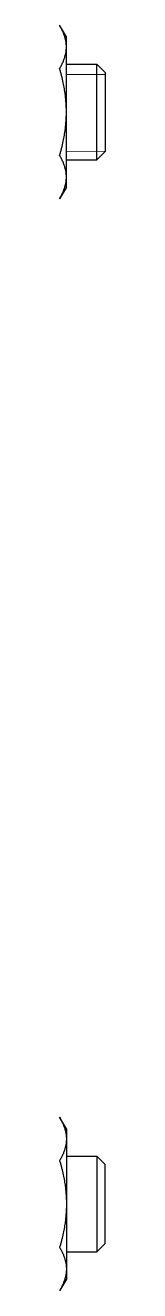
# Model space of a CAD drawing. Header units: millimetres. Extents: x 587 to 10361, y -8386 to 1488.
# Drawn here: x 1860.9 to 1864.2, y 704.9 to 797.6 of the extents above; entities that cross this region are included whole.
import ezdxf

# ---------------------------------------------------------------- set-up
doc = ezdxf.new("R2010")
doc.units = ezdxf.units.MM
for name, color, linetype, lineweight in [('Cienka', 30, 'Continuous', 0), ('Gruba', 7, 'Continuous', 30), ('Widoczne (ISO)', 7, 'Continuous', 30)]:
    doc.layers.add(name, color=color, linetype=linetype, lineweight=lineweight)

msp = doc.modelspace()

# ---------------------------------------------------------------- linework, layer by layer
at = {"layer": 'Cienka'}
for p, q in [((1861.35, 794.039), (1864.194, 794.039)), ((1861.35, 788.412), (1864.194, 788.402))]:
    msp.add_line(p, q, dxfattribs=at)
at = {"layer": 'Gruba'}
for p, q in [((1861.35, 794.789), (1863.581, 794.789)), ((1863.581, 787.789), (1863.581, 794.789)), ((1864.194, 794.176), (1863.581, 794.789)), ((1864.194, 794.176), (1864.194, 788.402)), ((1864.194, 788.402), (1863.581, 787.789)), ((1861.35, 787.789), (1863.581, 787.789)), ((1861.35, 714.789), (1863.581, 714.789)), ((1863.581, 714.789), (1863.581, 707.789)), ((1863.581, 714.789), (1864.194, 714.176)), ((1864.194, 708.402), (1864.194, 714.176)), ((1863.581, 707.789), (1864.194, 708.402)), ((1861.35, 707.789), (1863.581, 707.789))]:
    msp.add_line(p, q, dxfattribs=at)
at = {"layer": 'Widoczne (ISO)'}
for p, q in [((1861.35, 796.789), (1860.859, 797.64)), ((1861.35, 796.052), (1861.35, 796.789)), ((1861.35, 791.289), (1861.35, 796.052)), ((1861.35, 786.526), (1861.35, 791.289)), ((1861.35, 785.789), (1861.35, 786.526)), ((1861.35, 785.789), (1860.859, 784.938)), ((1861.35, 716.789), (1860.859, 717.64)), ((1861.35, 716.789), (1861.35, 716.052)), ((1861.35, 716.052), (1861.35, 711.289)), ((1861.35, 711.289), (1861.35, 706.526)), ((1861.35, 706.526), (1861.35, 705.789)), ((1861.35, 705.789), (1860.859, 704.938))]:
    msp.add_line(p, q, dxfattribs=at)
for points in [[(1861.35, 796.052), (1861.35, 796.789), (1860.859, 797.64)], [(1860.859, 794.464), (1861.35, 795.315), (1861.35, 796.052)], [(1861.35, 791.289), (1861.35, 792.763), (1860.859, 794.464)], [(1860.859, 788.114), (1861.35, 789.815), (1861.35, 791.289)], [(1861.35, 786.526), (1861.35, 787.263), (1860.859, 788.114)], [(1860.859, 784.938), (1861.35, 785.789), (1861.35, 786.526)], [(1860.859, 717.64), (1861.35, 716.789), (1861.35, 716.052)], [(1861.35, 716.052), (1861.35, 715.315), (1860.859, 714.464)], [(1860.859, 714.464), (1861.35, 712.763), (1861.35, 711.289)], [(1861.35, 711.289), (1861.35, 709.815), (1860.859, 708.114)], [(1860.859, 708.114), (1861.35, 707.263), (1861.35, 706.526)], [(1861.35, 706.526), (1861.35, 705.789), (1860.859, 704.938)]]:
    msp.add_rational_spline(points, [1, 1.0379548493, 1], degree=2, dxfattribs=at)

doc.saveas('drawing.dxf')
